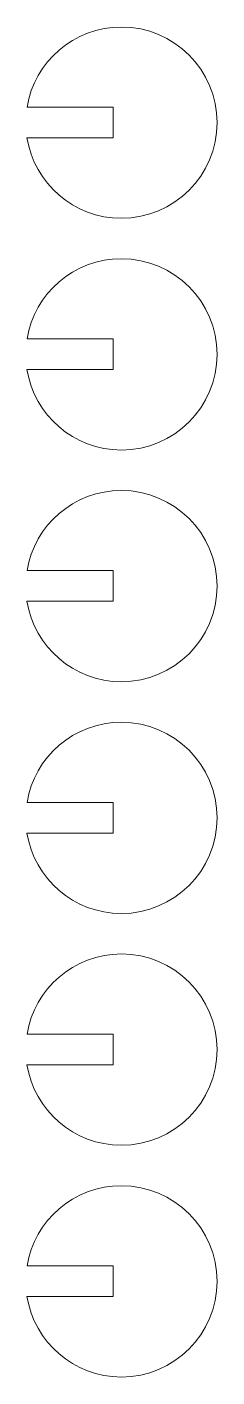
# Model space of a CAD drawing. Header units: centimetres. Extents: x -44 to 217, y -20 to 184.
# Drawn here: x 47.2 to 59.6, y -18 to 70.1 of the extents above; entities that cross this region are included whole.
import ezdxf

# ---------------------------------------------------------------- set-up
doc = ezdxf.new("R2010")
doc.units = ezdxf.units.CM
doc.header["$MEASUREMENT"] = 0
doc.layers.add('Layer 1', color=7, linetype='Continuous')

msp = doc.modelspace()

# ---------------------------------------------------------------- linework, layer by layer
at = {"layer": 'Layer 1', "lineweight": 9}
for points in [[(47.22313, 64.86187), (47.70716, 67.82801), (50.28131, 70.09279), (53.3842, 70.09279), (53.3842, 70.09279), (56.83173, 70.09279), (59.62749, 67.29709), (59.62749, 63.84949), (59.62749, 63.84949), (59.62749, 60.4019), (56.83173, 57.60601), (53.3842, 57.60601)], [(47.22313, 49.73224), (47.70716, 52.69837), (50.28131, 54.96316), (53.3842, 54.96316), (53.3842, 54.96316), (56.83173, 54.96316), (59.62749, 52.16746), (59.62749, 48.71986), (59.62749, 48.71986), (59.62749, 45.27227), (56.83173, 42.47637), (53.3842, 42.47637)], [(47.22313, 34.60261), (47.70716, 37.56874), (50.28131, 39.83352), (53.3842, 39.83352), (53.3842, 39.83352), (56.83173, 39.83352), (59.62749, 37.03782), (59.62749, 33.59023), (59.62749, 33.59023), (59.62749, 30.14263), (56.83173, 27.34674), (53.3842, 27.34674)], [(47.22313, 19.47297), (47.70716, 22.4391), (50.28131, 24.70389), (53.3842, 24.70389), (53.3842, 24.70389), (56.83173, 24.70389), (59.62749, 21.90819), (59.62749, 18.46059), (59.62749, 18.46059), (59.62749, 15.013), (56.83173, 12.2171), (53.3842, 12.2171)], [(47.22313, 4.34334), (47.70716, 7.30947), (50.28131, 9.57425), (53.3842, 9.57425), (53.3842, 9.57425), (56.83173, 9.57425), (59.62749, 6.77855), (59.62749, 3.33096), (59.62749, 3.33096), (59.62749, -0.11664), (56.83173, -2.91253), (53.3842, -2.91253)], [(47.22313, -10.7863), (47.70716, -7.82016), (50.28131, -5.55538), (53.3842, -5.55538), (53.3842, -5.55538), (56.83173, -5.55538), (59.62749, -8.35108), (59.62749, -11.79868), (59.62749, -11.79868), (59.62749, -15.24627), (56.83173, -18.04217), (53.3842, -18.04217)]]:
    msp.add_open_spline(points, degree=3, knots=[0.571428571, 0.571428571, 0.571428571, 0.571428571, 0.714285714, 0.714285714, 0.714285714, 0.714285714, 0.857142857, 0.857142857, 0.857142857, 0.857142857, 1, 1, 1, 1], dxfattribs=at)
for points in [[(52.83942, 64.86187), (52.83942, 64.86187), (47.22313, 64.86187), (47.22313, 64.86187)], [(52.83942, 62.86175), (52.83942, 62.86175), (52.83942, 64.86187), (52.83942, 64.86187)], [(53.3842, 57.60601), (50.27265, 57.60601), (47.6926, 59.8833), (47.21903, 62.86175)], [(47.21903, 62.86175), (47.21903, 62.86175), (52.83942, 62.86175), (52.83942, 62.86175)], [(52.83942, 49.73224), (52.83942, 49.73224), (47.22313, 49.73224), (47.22313, 49.73224)], [(52.83942, 47.73211), (52.83942, 47.73211), (52.83942, 49.73224), (52.83942, 49.73224)], [(53.3842, 42.47637), (50.27265, 42.47637), (47.6926, 44.75366), (47.21903, 47.73211)], [(47.21903, 47.73211), (47.21903, 47.73211), (52.83942, 47.73211), (52.83942, 47.73211)], [(52.83942, 34.60261), (52.83942, 34.60261), (47.22313, 34.60261), (47.22313, 34.60261)], [(52.83942, 32.60248), (52.83942, 32.60248), (52.83942, 34.60261), (52.83942, 34.60261)], [(53.3842, 27.34674), (50.27265, 27.34674), (47.6926, 29.62403), (47.21903, 32.60248)], [(47.21903, 32.60248), (47.21903, 32.60248), (52.83942, 32.60248), (52.83942, 32.60248)], [(52.83942, 19.47297), (52.83942, 19.47297), (47.22313, 19.47297), (47.22313, 19.47297)], [(52.83942, 17.47284), (52.83942, 17.47284), (52.83942, 19.47297), (52.83942, 19.47297)], [(53.3842, 12.2171), (50.27265, 12.2171), (47.6926, 14.4944), (47.21903, 17.47284)], [(47.21903, 17.47284), (47.21903, 17.47284), (52.83942, 17.47284), (52.83942, 17.47284)], [(52.83942, 4.34334), (52.83942, 4.34334), (47.22313, 4.34334), (47.22313, 4.34334)], [(52.83942, 2.34321), (52.83942, 2.34321), (52.83942, 4.34334), (52.83942, 4.34334)], [(53.3842, -2.91253), (50.27265, -2.91253), (47.6926, -0.63524), (47.21903, 2.34321)], [(47.21903, 2.34321), (47.21903, 2.34321), (52.83942, 2.34321), (52.83942, 2.34321)], [(52.83942, -10.7863), (52.83942, -10.7863), (47.22313, -10.7863), (47.22313, -10.7863)], [(52.83942, -12.78642), (52.83942, -12.78642), (52.83942, -10.7863), (52.83942, -10.7863)], [(53.3842, -18.04217), (50.27265, -18.04217), (47.6926, -15.76487), (47.21903, -12.78642)], [(47.21903, -12.78642), (47.21903, -12.78642), (52.83942, -12.78642), (52.83942, -12.78642)]]:
    msp.add_open_spline(points, degree=3, dxfattribs=at)

doc.saveas('drawing.dxf')
